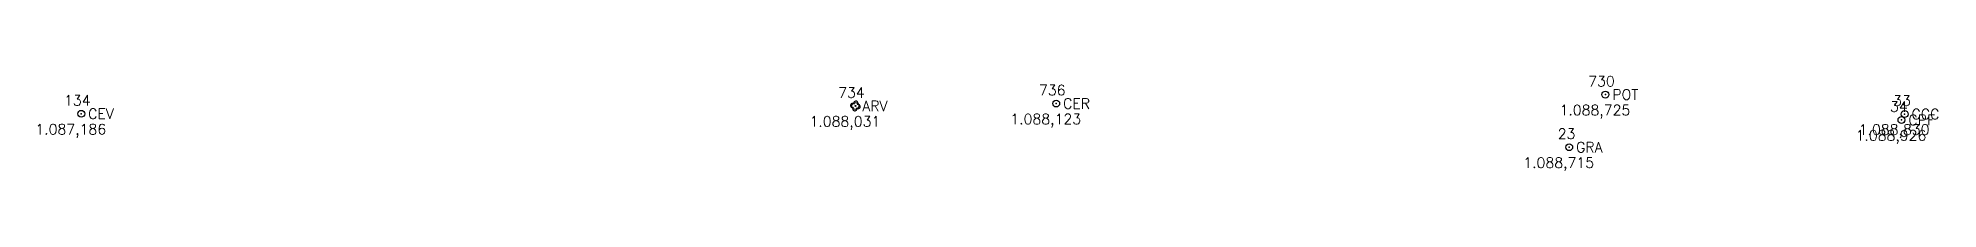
# Model space of a CAD drawing. Extents: x 190546 to 194941, y 8251022 to 8268833.
# Drawn here: x 194807.6 to 194890.4, y 8268707.7 to 8268711.8 of the extents above; entities that cross this region are included whole.
import ezdxf

# ---------------------------------------------------------------- set-up
doc = ezdxf.new("R2010")
doc.units = 0
doc.header["$LTSCALE"] = 10
doc.header["$MEASUREMENT"] = 0
doc.linetypes.add('CONTINUO', pattern=[0])
doc.layers.get('0').update_dxf_attribs({"linetype": 'CONTINUOUS'})
doc.layers.add('_IRRADIACAO', color=7, linetype='CONTINUO')
doc.layers.add('TOP-ÁRVORE', color=80, linetype='CONTINUOUS')
doc.styles.add('ROMANS', font='romans', dxfattribs={"height": 0.2})
doc.styles.get("Standard").update_dxf_attribs({"font": 'txt.shx'})

# ---------------------------------------------------------------- blocks, each defined once
blk = doc.blocks.new('SIMB_CIRCULO')
at = {"color": 0, "linetype": 'CONTINUOUS'}
blk.add_circle((0, 0), 0.5, dxfattribs=at)
at = {"color": 0}
blk.add_point((0, 0), dxfattribs=at)
for tag in ['desc:', 'cota:', 'pto:']:
    blk.add_attdef(tag, (0, 0), '', height=1)
blk = doc.blocks.new('A$C49782D5F')
at = {"layer": 'TOP-ÁRVORE', "linetype": 'CONTINUOUS', "flags": 128}
blk.add_lwpolyline([(0.7, -1.01, 1.99215), (0.99, 0.7, 2.000068), (-0.72, 0.99, 2.000004), (-1.01, -0.72, 2.005032), (0.7, -1.01)], format="xyb", dxfattribs=at)
at = {"layer": 'TOP-ÁRVORE', "linetype": 'CONTINUOUS'}
blk.add_circle((0, 0), 0.275, dxfattribs=at)

msp = doc.modelspace()

# ---------------------------------------------------------------- block references
at = {"layer": '_IRRADIACAO', "color": 4}
ref = msp.add_blockref('SIMB_CIRCULO', (194843.243, 8268710.54), dxfattribs=dict(at, xscale=0.3, yscale=0.3, zscale=0.3))
ref.add_attrib('PONTO', '734', (194842.493, 8268710.9), dxfattribs={"layer": '0', "color": 1, "height": 0.45, "style": 'ROMANS'})
ref.add_attrib('DESC', 'ARV', (194843.543, 8268710.315), dxfattribs={"layer": '0', "color": 3, "height": 0.45, "style": 'ROMANS'})
ref.add_attrib('COTA', '1.088,031', (194841.243, 8268709.64), dxfattribs={"layer": '0', "color": 5, "height": 0.45, "style": 'ROMANS'})
ref = msp.add_blockref('SIMB_CIRCULO', (194851.994, 8268710.645), dxfattribs=dict(at, xscale=0.3, yscale=0.3, zscale=0.3))
ref.add_attrib('PONTO', '736', (194851.244, 8268711.005), dxfattribs={"layer": '0', "color": 1, "height": 0.45, "style": 'ROMANS'})
ref.add_attrib('DESC', 'CER', (194852.294, 8268710.42), dxfattribs={"layer": '0', "color": 3, "height": 0.45, "style": 'ROMANS'})
ref.add_attrib('COTA', '1.088,123', (194849.994, 8268709.745), dxfattribs={"layer": '0', "color": 5, "height": 0.45, "style": 'ROMANS'})
ref = msp.add_blockref('SIMB_CIRCULO', (194875.93, 8268711.035), dxfattribs=dict(at, xscale=0.3, yscale=0.3, zscale=0.3))
ref.add_attrib('PONTO', '730', (194875.18, 8268711.395), dxfattribs={"layer": '0', "color": 1, "height": 0.45, "style": 'ROMANS'})
ref.add_attrib('DESC', 'POT', (194876.23, 8268710.81), dxfattribs={"layer": '0', "color": 3, "height": 0.45, "style": 'ROMANS'})
ref.add_attrib('COTA', '1.088,725', (194873.93, 8268710.135), dxfattribs={"layer": '0', "color": 5, "height": 0.45, "style": 'ROMANS'})
ref = msp.add_blockref('SIMB_CIRCULO', (194809.505, 8268710.199), dxfattribs=dict(at, xscale=0.3, yscale=0.3, zscale=0.3))
ref.add_attrib('PONTO', '134', (194808.755, 8268710.559), dxfattribs={"layer": '0', "color": 1, "height": 0.45, "style": 'ROMANS'})
ref.add_attrib('DESC', 'CEV', (194809.805, 8268709.974), dxfattribs={"layer": '0', "color": 3, "height": 0.45, "style": 'ROMANS'})
ref.add_attrib('COTA', '1.087,186', (194807.505, 8268709.299), dxfattribs={"layer": '0', "color": 5, "height": 0.45, "style": 'ROMANS'})
ref = msp.add_blockref('SIMB_CIRCULO', (194888.832, 8268709.928), dxfattribs=dict(at, xscale=0.3, yscale=0.3, zscale=0.3))
ref.add_attrib('PONTO', '34', (194888.332, 8268710.288), dxfattribs={"layer": '0', "color": 1, "height": 0.45, "style": 'ROMANS'})
ref.add_attrib('DESC', 'CPF', (194889.133, 8268709.703), dxfattribs={"layer": '0', "color": 3, "height": 0.45, "style": 'ROMANS'})
ref.add_attrib('COTA', '1.088,926', (194886.832, 8268709.028), dxfattribs={"layer": '0', "color": 5, "height": 0.45, "style": 'ROMANS'})
ref = msp.add_blockref('SIMB_CIRCULO', (194888.968, 8268710.186), dxfattribs=dict(at, xscale=0.3, yscale=0.3, zscale=0.3))
ref.add_attrib('PONTO', '33', (194888.468, 8268710.546), dxfattribs={"layer": '0', "color": 1, "height": 0.45, "style": 'ROMANS'})
ref.add_attrib('DESC', 'CCC', (194889.268, 8268709.961), dxfattribs={"layer": '0', "color": 3, "height": 0.45, "style": 'ROMANS'})
ref.add_attrib('COTA', '1.088,830', (194886.968, 8268709.286), dxfattribs={"layer": '0', "color": 5, "height": 0.45, "style": 'ROMANS'})
ref = msp.add_blockref('SIMB_CIRCULO', (194874.351, 8268708.743), dxfattribs=dict(at, xscale=0.3, yscale=0.3, zscale=0.3))
ref.add_attrib('PONTO', '23', (194873.851, 8268709.103), dxfattribs={"layer": '0', "color": 1, "height": 0.45, "style": 'ROMANS'})
ref.add_attrib('DESC', 'GRA', (194874.651, 8268708.518), dxfattribs={"layer": '0', "color": 3, "height": 0.45, "style": 'ROMANS'})
ref.add_attrib('COTA', '1.088,715', (194872.351, 8268707.843), dxfattribs={"layer": '0', "color": 5, "height": 0.45, "style": 'ROMANS'})
at = {"layer": 'TOP-ÁRVORE', "xscale": 0.08333333333333333, "yscale": 0.08333333333333333, "zscale": 0.08333333333333333}
msp.add_blockref('A$C49782D5F', (194843.243, 8268710.54), dxfattribs=at)

doc.saveas('drawing.dxf')
